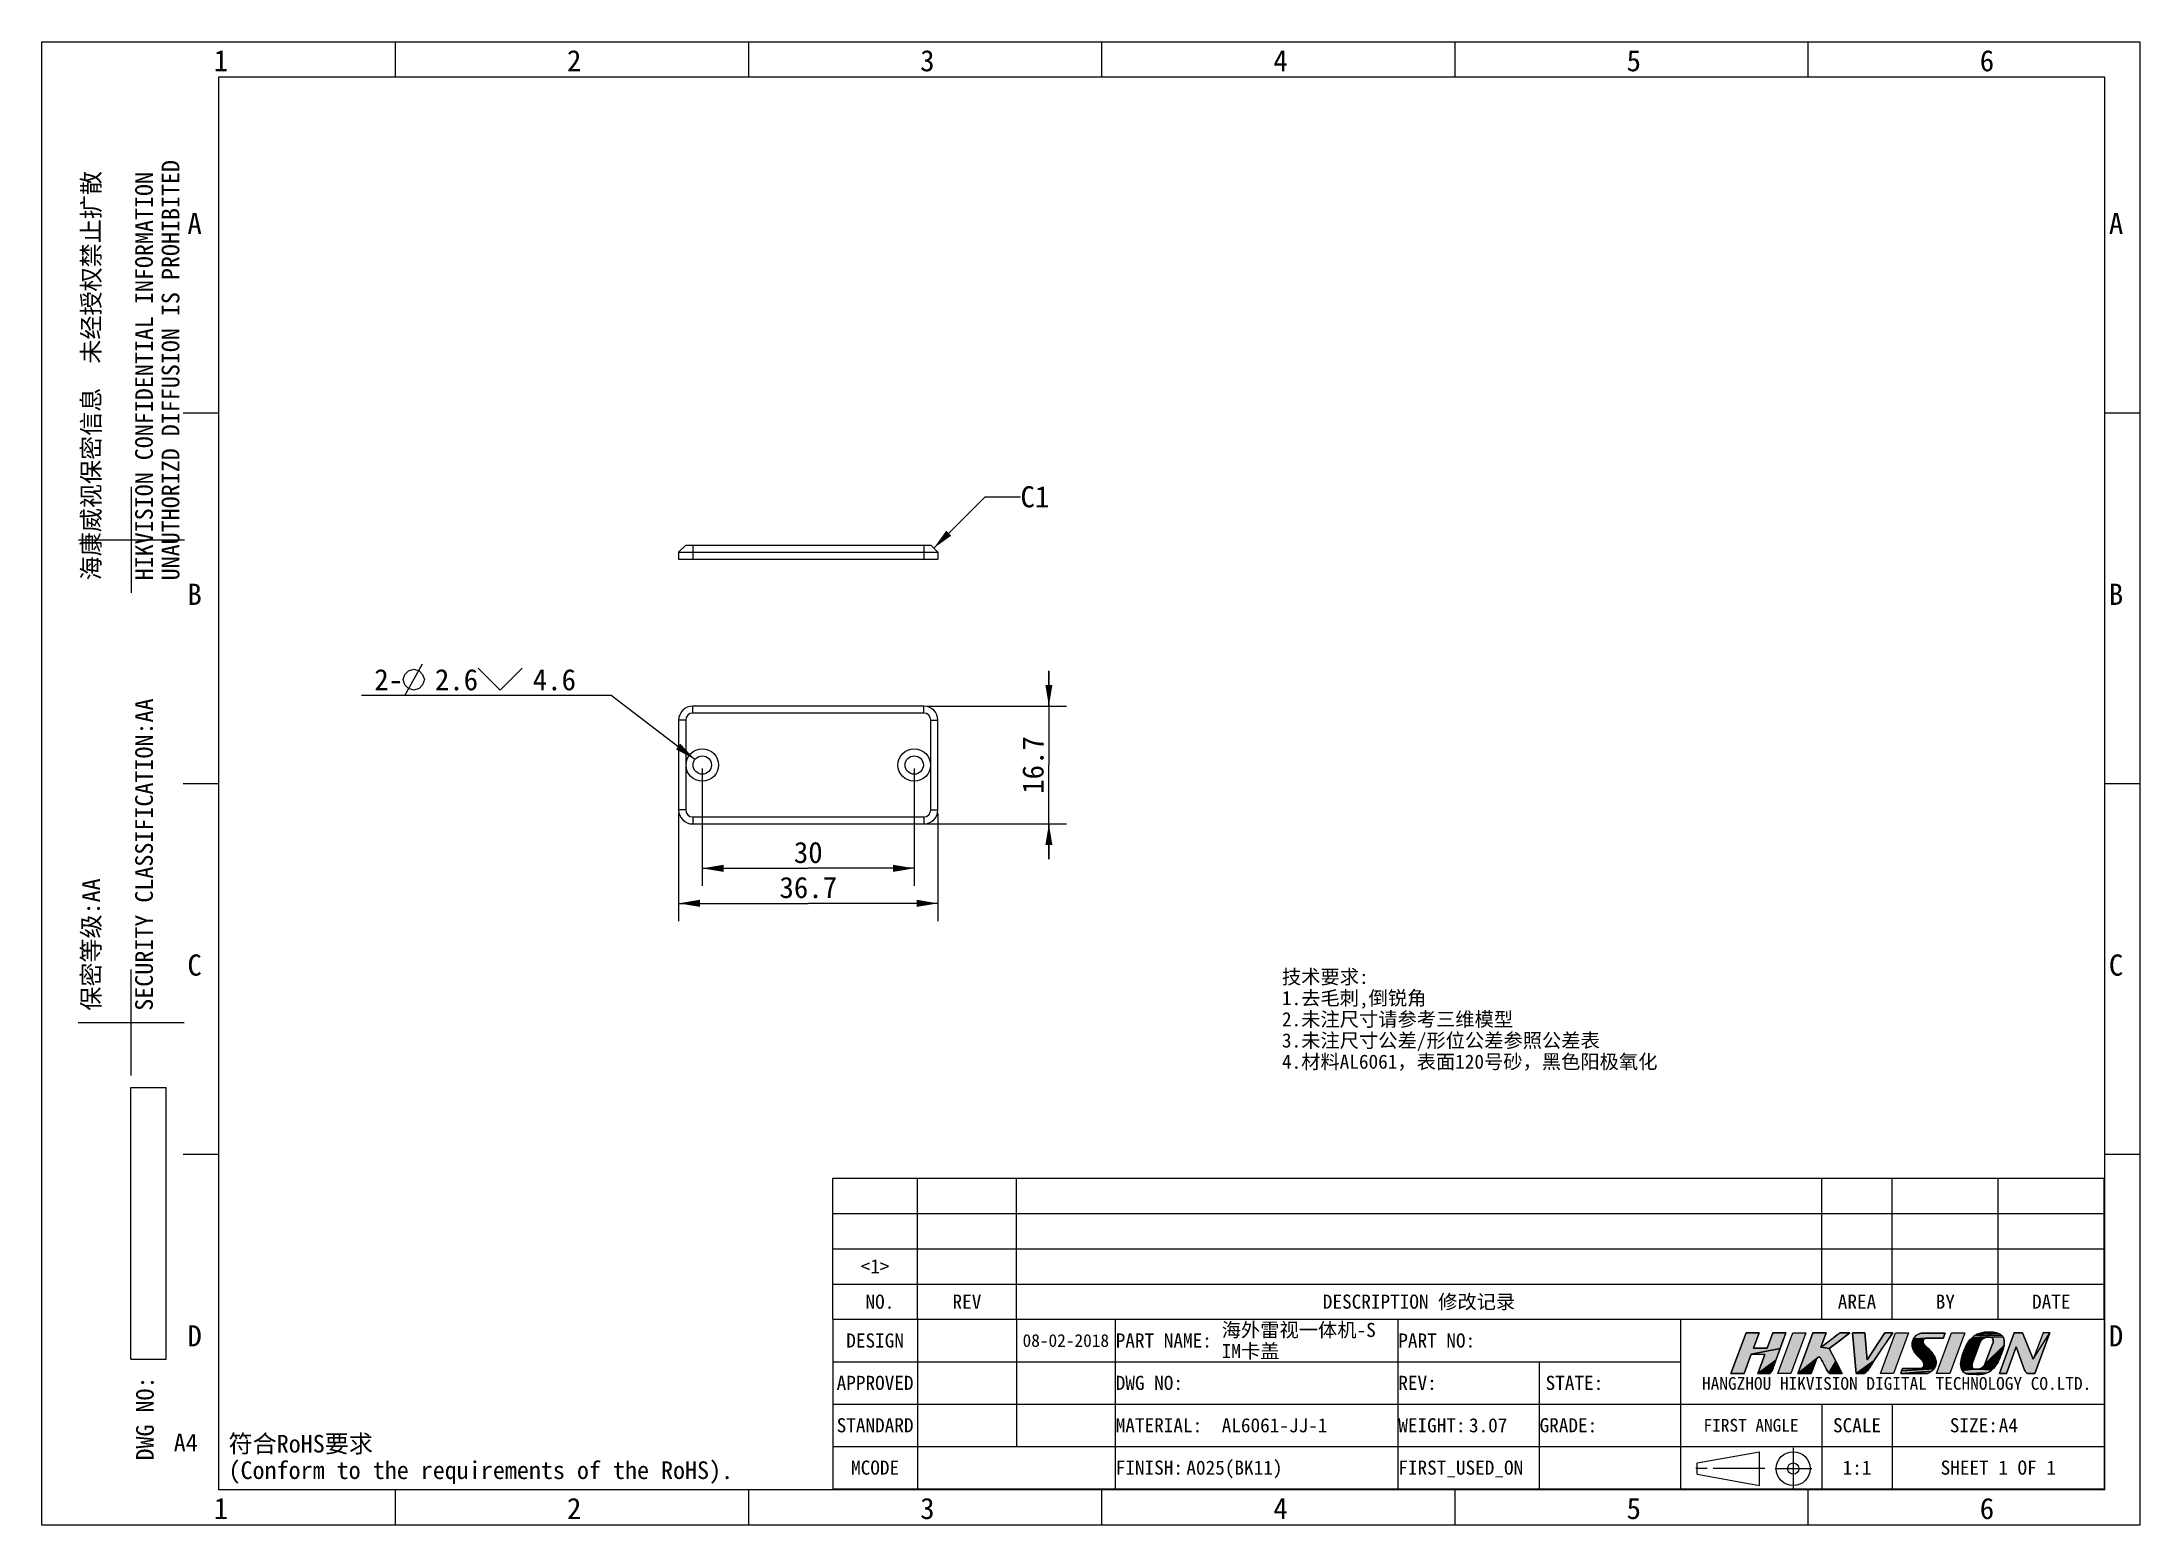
# Model space of a CAD drawing. Header units: millimetres. Extents: x 0 to 297, y 0 to 210.
import ezdxf
from ezdxf.enums import TextEntityAlignment as Align

# ---------------------------------------------------------------- set-up
doc = ezdxf.new("R2010")
doc.units = ezdxf.units.MM
doc.header["$LTSCALE"] = 16.335
doc.linetypes.add('CENTER', pattern=[0.6, 0.375, -0.075, 0.075, -0.075])
doc.linetypes.add('PHANTOM', pattern=[0.8, 0.45, -0.05, 0.1, -0.05, 0.1, -0.05])
doc.layers.get('0').update_dxf_attribs({"linetype": 'CONTINUOUS'})
for name, color, linetype in [('09_ALL_ROUNDS', 7, 'CONTINUOUS'), ('10_ALL_CHAMFER', 7, 'CONTINUOUS'), ('50_ALL_DETAILS', 7, 'CONTINUOUS'), ('51__DRAFT_DIMS', 7, 'CONTINUOUS'), ('DEFAULT_1', 7, 'CENTER')]:
    doc.layers.add(name, color=color, linetype=linetype)
doc.styles.get("Standard").update_dxf_attribs({"font": 'simfang.ttf'})
doc.styles.add('TEXTSTYLE_2', font='simfang.ttf')
doc.styles.add('TEXTSTYLE_3', font='simfang.ttf')
doc.styles.add('TEXTSTYLE_4', font='simfang.ttf')
doc.dimstyles.new('DIMSTYLE_1', dxfattribs={"dimtxt": 3, "dimasz": 3, "dimexe": 2.5, "dimexo": 0.5, "dimgap": 0.75, "dimtad": 1, "dimdsep": 46, "dimtxsty": 'Standard', "dimblk": '_FILLED', "dimblk1": '_FILLED', "dimblk2": '_FILLED', "dimcen": 0.09, "dimclrt": 3, "dimazin": 2, "dimtp": 0.3, "dimtm": 0.3, "dimtfac": 1, "dimtofl": 0, "dimtmove": 0, "dimatfit": 3, "dimldrblk": '_FILLED', "dimfxl": 0, "dimtolj": 1, "dimarcsym": 0})
doc.dimstyles.new('DIMSTYLE_2', dxfattribs={"dimtxt": 3, "dimasz": 3, "dimexe": 2.5, "dimexo": 0.5, "dimgap": 0.75, "dimtad": 1, "dimdsep": 46, "dimtxsty": 'Standard', "dimblk": '_FILLED', "dimblk1": '_FILLED', "dimblk2": '_FILLED', "dimcen": 0.09, "dimclrt": 3, "dimazin": 2, "dimtp": 0.2, "dimtm": 0.2, "dimtfac": 1, "dimtofl": 0, "dimtmove": 0, "dimatfit": 3, "dimldrblk": '_FILLED', "dimfxl": 0, "dimtolj": 1, "dimarcsym": 0})
doc.dimstyles.new('DIMSTYLE_3', dxfattribs={"dimtxt": 3, "dimasz": 3, "dimexe": 2.5, "dimexo": 0.5, "dimtad": 1, "dimdsep": 46, "dimtxsty": 'Standard', "dimblk": '_FILLED', "dimblk1": '_FILLED', "dimblk2": '_FILLED', "dimcen": 0.09, "dimclrt": 3, "dimazin": 2, "dimtp": 0.1, "dimtm": 0.1, "dimtfac": 1, "dimtofl": 0, "dimtmove": 0, "dimatfit": 1, "dimldrblk": '_FILLED', "dimfxl": 0, "dimtolj": 1, "dimarcsym": 0})
doc.dimstyles.get("Standard").update_dxf_attribs({"dimtxt": 3, "dimasz": 3, "dimexe": 2.5, "dimexo": 0.5, "dimtad": 1, "dimdsep": 46, "dimtxsty": 'Standard', "dimblk": '_FILLED', "dimblk1": '_FILLED', "dimblk2": '_FILLED', "dimcen": 0.09, "dimclrt": 3, "dimazin": 2, "dimtol": 1, "dimtp": 0.01, "dimtm": 0.01, "dimtfac": 1, "dimtofl": 0, "dimtmove": 0, "dimatfit": 3, "dimldrblk": '_FILLED', "dimfxl": 0, "dimtolj": 1, "dimarcsym": 0})

msp = doc.modelspace()

# ---------------------------------------------------------------- texts
at = {"color": 3, "style": 'TEXTSTYLE_3'}
for s, p in [('1', (24.318, 205.847)), ('2', (74.318, 205.847)), ('3', (124.318, 205.847)), ('4', (174.318, 205.847)), ('5', (224.318, 205.847)), ('6', (274.318, 205.847)), ('A', (20.589, 182.793)), ('A', (292.594, 182.793)), ('B', (20.589, 130.293)), ('B', (292.594, 130.293)), ('C', (20.589, 77.793)), ('C', (292.594, 77.793)), ('D', (20.589, 25.293)), ('D', (292.594, 25.293)), ('1', (24.318, 0.847)), ('2', (74.318, 0.847)), ('3', (124.318, 0.847)), ('4', (174.318, 0.847)), ('5', (224.318, 0.847)), ('6', (274.318, 0.847))]:
    msp.add_text(s, height=3, dxfattribs=at).set_placement(p)
at = {"color": 3}
for s, p in [('UNAUTHORIZD DIFFUSION IS PROHIBITED', (19.449, 133.763)), ('海康威视保密信息  未经授权禁止扩散', (8.199, 133.763)), ('HIKVISION CONFIDENTIAL INFORMATION    ', (15.699, 133.763)), ('SECURITY CLASSIFICATION:AA', (15.699, 72.823)), ('保密等级:AA', (8.199, 72.823))]:
    msp.add_text(s, height=2.5, rotation=90, dxfattribs=at).set_placement(p)
at = {"color": 3, "style": 'TEXTSTYLE_2'}
msp.add_text('DWG NO:', height=2.5, rotation=90, dxfattribs=at).set_placement((15.825, 15.086), align=Align.CENTER)
at = {"color": 3}
for s, p in [('A4', (18.649, 10.431)), ('符合RoHS要求', (26.41, 10.266)), ('(Conform to the requirements of the RoHS).', (26.41, 6.516))]:
    msp.add_text(s, height=2.5, dxfattribs=at).set_placement(p)
at = {"layer": '50_ALL_DETAILS', "color": 3}
for s, height, p in [('C1', 3, (138.519, 144.098)), ('PART NAME:', 2, (152.003, 25.131)), ('PART NO:', 2, (192.003, 25.131)), ('DWG NO:', 2, (152.003, 19.131)), ('REV:', 2, (192.003, 19.131)), ('MATERIAL:', 2, (152.003, 13.131)), ('WEIGHT:', 2, (192.003, 13.131)), ('GRADE:', 2, (212.003, 13.131)), ('FINISH:', 2, (152.003, 7.131)), ('FIRST_USED_ON ', 2, (192.003, 7.131))]:
    msp.add_text(s, height=height, dxfattribs=at).set_placement(p)
at = {"layer": '50_ALL_DETAILS', "color": 3, "style": 'TEXTSTYLE_4'}
for s, p in [('技术要求:', (175.532, 76.618)), ('1.去毛刺,倒锐角', (175.532, 73.618)), ('2.未注尺寸请参考三维模型', (175.532, 70.618)), ('3.未注尺寸公差/形位公差参照公差表', (175.532, 67.618)), ('4.材料AL6061，表面120号砂，黑色阳极氧化', (175.532, 64.618))]:
    msp.add_text(s, height=2, dxfattribs=at).set_placement(p)
at = {"layer": '50_ALL_DETAILS', "color": 3}
for s, height, p in [(' <1> ', 2, (117.94, 35.631)), ('DESCRIPTION 修改记录', 2, (194.94, 30.631)), (' NO.', 2, (117.94, 30.631)), ('AREA', 2, (256.94, 30.631)), ('BY', 2, (269.44, 30.631)), ('DATE', 2, (284.44, 30.631)), ('DESIGN', 2, (117.94, 25.131)), ('APPROVED', 2, (117.94, 19.131)), ('STATE:', 2, (216.94, 19.131)), (' HANGZHOU HIKVISION DIGITAL TECHNOLOGY CO.LTD.', 1.8, (261.94, 19.153)), ('STANDARD', 2, (117.94, 13.131)), ('FIRST ANGLE', 1.8, (241.94, 13.231)), ('SCALE', 2, (256.94, 13.131)), ('MCODE', 2, (117.94, 7.131))]:
    msp.add_text(s, height=height, dxfattribs=at).set_placement(p, align=Align.CENTER)
at = {"layer": '50_ALL_DETAILS', "color": 3, "style": 'TEXTSTYLE_2'}
msp.add_text('REV', height=2, dxfattribs=at).set_placement((130.94, 30.631), align=Align.CENTER)
at = {"layer": '50_ALL_DETAILS', "color": 7}
for s, height, p in [('08-02-2018', 1.8, (144.94, 25.231)), ('1:1', 2, (256.94, 7.131)), ('SHEET 1 OF 1', 2, (276.94, 7.131))]:
    msp.add_text(s, height=height, dxfattribs=at).set_placement(p, align=Align.CENTER)
for s, p in [('海外雷视一体机-S', (167.003, 26.631)), ('IM卡盖', (167.003, 23.631)), ('AL6061-JJ-1', (167.003, 13.131)), ('3.07', (202.003, 13.131)), ('A4', (277.003, 13.131)), ('A025(BK11)', (162.003, 7.131))]:
    msp.add_text(s, height=2, dxfattribs=at).set_placement(p)
at = {"layer": '50_ALL_DETAILS', "color": 3}
msp.add_text('SIZE:', height=2, dxfattribs=at).set_placement((276.878, 13.131), align=Align.RIGHT)

# ---------------------------------------------------------------- blocks, each defined once
blk = doc.blocks.new('LOGO_BL0', base_point=(261.67, 24.33))
for color, points in [(1, [(244.22, 25.03), (245.01, 27.21), (246.85, 27.2), (246.06, 25.01), (241.96, 24.18), (240.95, 21.44), (239.1, 21.44), (241.23, 27.21), (243.08, 27.21), (242.29, 25.04)]), (1, [(251.83, 25.2), (251.84, 25.2), (251.85, 25.21), (251.85, 25.21), (251.86, 25.21), (251.87, 25.21), (253.02, 24.99), (253.94, 23.22), (252.97, 21.51), (252.94, 21.54), (252.92, 21.56), (252.88, 21.61), (252.85, 21.65), (252.82, 21.69), (252.79, 21.74), (252.71, 21.88), (252.62, 22.02), (252.52, 22.2), (252.42, 22.38), (252.33, 22.57), (252.24, 22.76), (252.15, 22.95), (252.04, 23.18), (251.92, 23.4), (251.88, 23.49), (251.82, 23.57), (251.77, 23.65), (251.7, 23.72), (251.68, 23.74), (251.66, 23.75), (251.64, 23.76), (251.62, 23.77), (251.6, 23.78), (251.58, 23.79), (251.56, 23.79), (251.54, 23.79), (251.51, 23.78), (251.49, 23.78), (251.47, 23.77), (251.45, 23.76), (251.42, 23.75), (251.39, 23.73), (248.58, 21.44), (249.64, 24.32), (250.7, 27.21), (251.63, 27.21), (252.55, 27.21), (251.81, 25.21), (251.82, 25.2)]), (1, [(255.91, 27.21), (254.46, 26.1), (253.02, 24.99), (251.87, 25.21), (251.88, 25.21), (251.89, 25.22), (251.89, 25.22), (251.91, 25.23), (251.92, 25.23), (251.93, 25.24), (252.1, 25.35), (252.26, 25.47), (252.42, 25.6), (252.86, 25.94), (253.29, 26.27), (253.71, 26.6), (254.12, 26.92), (254.49, 27.21), (255.2, 27.21)]), (7, [(259.7, 23.8), (259.34, 23.25), (256.8, 21.44), (256.3, 27.22), (258.05, 27.21), (258.36, 23.4), (260.88, 27.2), (262, 27.2), (261.61, 26.63), (260.71, 25.31)]), (7, [(266.13, 27.19), (266.23, 27.19), (269.43, 27.19), (269.3, 26.84), (269.16, 26.48), (266.92, 26.48), (266.86, 26.48), (264.93, 26.39), (265, 26.5), (265.08, 26.61), (265.17, 26.71), (265.26, 26.8), (265.36, 26.88), (265.48, 26.95), (265.6, 27.02), (265.73, 27.08), (265.86, 27.12), (265.95, 27.15), (266.04, 27.17)]), (7, [(277.5, 26.78), (277.59, 26.66), (273.23, 26.53), (273.53, 26.77), (277.4, 26.88)]), (7, [(277.27, 26.98), (277.4, 26.88), (273.53, 26.77), (273.87, 26.97), (276.97, 27.12), (277.12, 27.06)]), (7, [(276.59, 27.23), (276.78, 27.19), (276.97, 27.12), (273.87, 26.97), (274.23, 27.13), (274.57, 27.23), (276.39, 27.27)]), (7, [(275.64, 27.33), (276.02, 27.31), (276.39, 27.27), (274.57, 27.23), (274.93, 27.29), (275.28, 27.32)]), (7, [(280.38, 27.23), (281.86, 23.49), (284.24, 27.23), (282.1, 21.45), (281.21, 21.45), (281.16, 21.46), (281.12, 21.47), (281.08, 21.48), (281.04, 21.49), (281, 21.52), (280.96, 21.54), (280.93, 21.57), (280.89, 21.6), (280.86, 21.63), (280.83, 21.66), (280.8, 21.69), (280.77, 21.74), (280.74, 21.79), (280.71, 21.83), (280.69, 21.88), (280.67, 21.93), (279.46, 25.23), (278.09, 21.45), (277.12, 21.45), (279.2, 27.23)]), (1, [(241.96, 24.18), (246.06, 25.01), (245.46, 23.34), (242.89, 21.44), (243.91, 24.17)]), (7, [(266.34, 25.77), (266.36, 25.71), (264.74, 25.61), (264.75, 25.75), (266.31, 25.83)]), (7, [(266.39, 25.66), (266.43, 25.6), (264.75, 25.46), (264.74, 25.61), (266.36, 25.71)]), (7, [(266.3, 25.89), (266.31, 25.83), (264.75, 25.75), (264.76, 25.88), (266.29, 25.96)]), (7, [(266.5, 25.51), (266.68, 25.33), (266.86, 25.16), (267.04, 24.98), (267.21, 24.8), (267.38, 24.61), (267.54, 24.42), (267.69, 24.22), (267.83, 24.02), (267.95, 23.8), (265.83, 23.63), (265.57, 23.92), (265.41, 24.09), (265.27, 24.27), (265.13, 24.45), (265.05, 24.58), (264.97, 24.71), (264.9, 24.85), (264.84, 25), (264.8, 25.15), (264.77, 25.3), (264.75, 25.46), (266.43, 25.6), (266.46, 25.55)]), (7, [(266.29, 26.02), (266.29, 25.96), (264.76, 25.88), (264.79, 26.01), (266.31, 26.14), (266.3, 26.08)]), (7, [(266.33, 26.18), (266.31, 26.14), (264.79, 26.01), (264.83, 26.14), (266.35, 26.23)]), (7, [(266.38, 26.28), (266.35, 26.23), (264.83, 26.14), (264.87, 26.27), (266.5, 26.38), (266.46, 26.35), (266.42, 26.32)]), (7, [(266.56, 26.41), (266.5, 26.38), (264.87, 26.27), (264.93, 26.39), (266.86, 26.48), (266.8, 26.48), (266.74, 26.47), (266.67, 26.46), (266.62, 26.44)]), (7, [(268.01, 23.65), (268.07, 23.5), (268.11, 23.34), (268.14, 23.19), (268.15, 23.03), (268.14, 22.89), (268.12, 22.75), (268.09, 22.61), (268.04, 22.48), (267.98, 22.35), (267.92, 22.24), (267.85, 22.13), (265.93, 22.19), (265.98, 22.19), (266.03, 22.2), (266.08, 22.21), (266.13, 22.23), (266.18, 22.25), (266.23, 22.27), (266.27, 22.31), (266.3, 22.34), (266.34, 22.39), (266.36, 22.43), (266.38, 22.48), (266.4, 22.54), (266.41, 22.59), (266.42, 22.65), (266.41, 22.72), (266.41, 22.78), (266.39, 22.84), (266.38, 22.9), (266.36, 22.96), (266.32, 23.05), (266.27, 23.13), (266.22, 23.21), (266.17, 23.28), (266.11, 23.35), (265.83, 23.63), (267.95, 23.8)]), (7, [(274.31, 25.74), (274.26, 25.64), (273.75, 24.26), (273.25, 22.88), (271.61, 22.81), (271.63, 23.08), (271.67, 23.34), (271.73, 23.61), (271.88, 24.16), (272.07, 24.69), (272.29, 25.19), (272.41, 25.44), (272.54, 25.68), (274.41, 25.94), (274.36, 25.84)]), (7, [(274.47, 26.03), (274.41, 25.94), (272.54, 25.68), (272.74, 25.98), (274.6, 26.21), (274.53, 26.12)]), (7, [(274.68, 26.29), (274.6, 26.21), (272.74, 25.98), (272.97, 26.27), (275, 26.51), (274.91, 26.47), (274.84, 26.42), (274.76, 26.37)]), (7, [(275.08, 26.55), (275, 26.51), (272.97, 26.27), (273.23, 26.53), (275.34, 26.59), (275.25, 26.59), (275.17, 26.57)]), (7, [(275.8, 26.6), (275.34, 26.59), (273.23, 26.53), (277.59, 26.66), (277.67, 26.54), (277.73, 26.38), (277.77, 26.21), (277.79, 26.03), (277.79, 25.85), (277.78, 25.67), (277.76, 25.49), (275.05, 22.8), (276.14, 25.64), (276.17, 25.73), (276.19, 25.81), (276.21, 25.9), (276.22, 25.99), (276.22, 26.05), (276.23, 26.11), (276.22, 26.17), (276.21, 26.24), (276.2, 26.3), (276.18, 26.34), (276.17, 26.38), (276.15, 26.42), (276.12, 26.45), (276.09, 26.49), (276.06, 26.52), (276.02, 26.54), (275.98, 26.56), (275.94, 26.58), (275.89, 26.59), (275.85, 26.6)]), (7, [(276.76, 22.87), (276.6, 22.62), (276.43, 22.39), (276.24, 22.18), (274.14, 22.07), (274.16, 22.08), (274.19, 22.08), (274.22, 22.09), (274.26, 22.1), (274.29, 22.12), (274.32, 22.13), (274.36, 22.14), (274.4, 22.16), (274.45, 22.18), (274.5, 22.21), (274.55, 22.24), (274.59, 22.26), (274.63, 22.29), (274.66, 22.31), (274.69, 22.34), (274.73, 22.36), (274.76, 22.39), (274.78, 22.41), (274.81, 22.44), (274.83, 22.46), (274.86, 22.49), (274.88, 22.51), (274.9, 22.53), (274.91, 22.56), (274.93, 22.58), (274.95, 22.6), (274.96, 22.63), (274.98, 22.65), (274.99, 22.68), (275.01, 22.7), (275.02, 22.73), (275.03, 22.74), (275.04, 22.76), (275.04, 22.78), (275.05, 22.8), (277.76, 25.49), (277.69, 25.16), (277.61, 24.83), (277.51, 24.52), (277.39, 24.21), (277.27, 23.9), (277.16, 23.64), (277.04, 23.38), (276.91, 23.12)]), (1, [(244.54, 21.44), (244.5, 21.43), (242.89, 21.44), (245.46, 23.34), (245.27, 22.8), (245.08, 22.25), (245.06, 22.17), (245.03, 22.09), (244.99, 22), (244.96, 21.92), (244.92, 21.85), (244.87, 21.77), (244.82, 21.7), (244.77, 21.63), (244.71, 21.56), (244.68, 21.53), (244.64, 21.51), (244.61, 21.48), (244.58, 21.46)]), (1, [(251.26, 23.57), (250.43, 21.44), (249.51, 21.44), (248.58, 21.44), (251.39, 23.73), (251.37, 23.7), (251.34, 23.68), (251.32, 23.65), (251.3, 23.62), (251.27, 23.6)]), (1, [(252.97, 21.51), (253.94, 23.22), (254.85, 21.44), (253.19, 21.44), (253.15, 21.44), (253.11, 21.45), (253.07, 21.46), (253.04, 21.47), (253, 21.49)]), (7, [(258.07, 21.49), (257.99, 21.44), (256.8, 21.44), (259.34, 23.25), (258.99, 22.68), (258.89, 22.51), (258.78, 22.33), (258.66, 22.17), (258.54, 22), (258.41, 21.84), (258.28, 21.69), (258.21, 21.62), (258.14, 21.55)]), (7, [(267.59, 21.86), (267.48, 21.77), (263.12, 21.45), (263.25, 21.82), (267.85, 22.13), (267.77, 22.04), (267.68, 21.94)]), (7, [(266.79, 21.46), (266.68, 21.45), (263.12, 21.45), (267.48, 21.77), (267.36, 21.69), (267.24, 21.62), (267.11, 21.56), (267.01, 21.52), (266.9, 21.48)]), (7, [(265.27, 22.19), (265.93, 22.19), (267.85, 22.13), (263.25, 21.82), (263.39, 22.18)]), (7, [(273.24, 22.83), (273.23, 22.8), (271.62, 22.53), (271.61, 22.81), (273.25, 22.88), (273.25, 22.87), (273.24, 22.87), (273.24, 22.86)]), (7, [(273.21, 22.54), (273.22, 22.52), (271.66, 22.3), (271.62, 22.53), (273.23, 22.8), (273.23, 22.76), (273.22, 22.74), (273.22, 22.72), (273.22, 22.69), (273.22, 22.66), (273.21, 22.63), (273.21, 22.59), (273.21, 22.56)]), (7, [(273.26, 22.3), (273.27, 22.29), (271.73, 22.08), (271.66, 22.3), (273.22, 22.52), (273.22, 22.49), (273.22, 22.47), (273.22, 22.45), (273.23, 22.43), (273.23, 22.41), (273.23, 22.39), (273.24, 22.38), (273.24, 22.36), (273.25, 22.35), (273.25, 22.33), (273.26, 22.32)]), (7, [(273.49, 22.08), (273.5, 22.08), (271.83, 21.88), (271.73, 22.08), (273.27, 22.29), (273.27, 22.28), (273.28, 22.27), (273.28, 22.26), (273.29, 22.25), (273.29, 22.24), (273.3, 22.23), (273.31, 22.22), (273.31, 22.21), (273.32, 22.2), (273.33, 22.19), (273.34, 22.19), (273.34, 22.18), (273.35, 22.17), (273.36, 22.16), (273.37, 22.15), (273.38, 22.14), (273.39, 22.14), (273.4, 22.13), (273.41, 22.12), (273.42, 22.12), (273.43, 22.11), (273.44, 22.1), (273.45, 22.1), (273.47, 22.09), (273.48, 22.09)]), (7, [(273.99, 22.05), (274, 22.05), (274.01, 22.05), (276.04, 21.99), (275.82, 21.81), (275.58, 21.66), (275.37, 21.56), (272.34, 21.47), (272.14, 21.57), (271.97, 21.7), (271.83, 21.88), (273.5, 22.08), (273.52, 22.07), (273.53, 22.07), (273.55, 22.07), (273.56, 22.06), (273.58, 22.06), (273.59, 22.06), (273.61, 22.06), (273.63, 22.05), (273.64, 22.05), (273.66, 22.05), (273.68, 22.05), (273.7, 22.05), (273.74, 22.05), (273.81, 22.05), (273.87, 22.05), (273.92, 22.05), (273.92, 22.05), (273.96, 22.05), (273.97, 22.05), (273.97, 22.05)]), (7, [(275.15, 21.48), (274.93, 21.41), (274.7, 21.37), (274.42, 21.34), (274.14, 21.33), (273.86, 21.33), (272.99, 21.35), (272.77, 21.37), (272.55, 21.41), (272.34, 21.47), (275.37, 21.56)]), (7, [(274.14, 22.07), (276.24, 22.18), (276.04, 21.99), (274.01, 22.05), (274.03, 22.05), (274.04, 22.06), (274.09, 22.06), (274.11, 22.07)])]:
    blk.add_hatch(color=color).paths.add_polyline_path(points)
at = {"color": 1}
for p, q in [((241.23, 27.21), (239.1, 21.44)), ((243.08, 27.21), (241.23, 27.21)), ((242.29, 25.04), (243.08, 27.21)), ((245.01, 27.21), (244.22, 25.03)), ((246.85, 27.2), (245.01, 27.21)), ((245.72, 21.44), (247.85, 27.21)), ((249.69, 27.21), (247.57, 21.44)), ((247.85, 27.21), (249.69, 27.21)), ((250.7, 27.21), (249.64, 24.32)), ((251.63, 27.21), (250.7, 27.21)), ((252.55, 27.21), (251.63, 27.21)), ((251.81, 25.21), (252.55, 27.21)), ((254.46, 26.1), (255.91, 27.21)), ((255.2, 27.21), (254.49, 27.21)), ((255.91, 27.21), (255.2, 27.21)), ((240.95, 21.44), (241.96, 24.18)), ((241.96, 24.18), (243.91, 24.17)), ((244.22, 25.03), (242.29, 25.04)), ((243.91, 24.17), (242.89, 21.44)), ((249.64, 24.32), (248.58, 21.44)), ((253.02, 24.99), (254.46, 26.1)), ((253.94, 23.22), (253.02, 24.99)), ((239.1, 21.44), (240.95, 21.44)), ((242.89, 21.44), (244.5, 21.43)), ((247.57, 21.44), (245.72, 21.44)), ((248.58, 21.44), (249.51, 21.44)), ((249.51, 21.44), (250.43, 21.44)), ((250.43, 21.46), (250.45, 21.5)), ((250.45, 21.5), (250.46, 21.53)), ((250.46, 21.53), (250.5, 21.64)), ((250.5, 21.64), (250.56, 21.78)), ((250.56, 21.78), (250.69, 22.12)), ((253.19, 21.44), (254.85, 21.44)), ((254.85, 21.44), (253.94, 23.22))]:
    blk.add_line(p, q, dxfattribs=at)
at = {"color": 7}
for p, q in [((256.3, 27.22), (256.8, 21.44)), ((258.05, 27.21), (256.3, 27.22)), ((258.36, 23.4), (258.05, 27.21)), ((260.88, 27.2), (258.36, 23.4)), ((260.28, 21.44), (262.4, 27.21)), ((262, 27.2), (260.88, 27.2)), ((264.25, 27.21), (262.12, 21.44)), ((262.4, 27.21), (264.25, 27.21)), ((269.43, 27.19), (266.23, 27.19)), ((268.21, 21.44), (270.33, 27.21)), ((269.16, 26.48), (269.3, 26.84)), ((269.3, 26.84), (269.43, 27.19)), ((272.18, 27.21), (270.06, 21.44)), ((270.33, 27.21), (272.18, 27.21)), ((279.2, 27.23), (277.12, 21.45)), ((280.38, 27.23), (279.2, 27.23)), ((281.86, 23.49), (280.38, 27.23)), ((283.28, 27.23), (281.86, 23.49)), ((282.1, 21.45), (284.24, 27.23)), ((284.24, 27.23), (283.28, 27.23)), ((266.92, 26.48), (269.16, 26.48)), ((273.25, 22.88), (273.75, 24.26)), ((273.75, 24.26), (274.26, 25.64)), ((276.14, 25.64), (275.05, 22.8)), ((275.34, 26.59), (275.8, 26.6)), ((278.09, 21.45), (279.46, 25.23)), ((279.46, 25.23), (280.67, 21.93)), ((251.26, 23.57), (250.43, 21.44)), ((256.8, 21.44), (257.99, 21.44)), ((262.12, 21.44), (260.28, 21.44)), ((263.25, 21.82), (263.12, 21.45)), ((263.12, 21.45), (266.68, 21.45)), ((263.39, 22.18), (263.25, 21.82)), ((270.06, 21.44), (268.21, 21.44)), ((272.99, 21.35), (273.86, 21.33)), ((273.74, 22.05), (273.7, 22.05)), ((273.81, 22.05), (273.74, 22.05)), ((273.87, 22.05), (273.81, 22.05)), ((273.92, 22.05), (273.87, 22.05)), ((273.96, 22.05), (273.92, 22.05)), ((273.92, 22.05), (273.92, 22.05)), ((273.97, 22.05), (273.96, 22.05)), ((273.97, 22.05), (273.97, 22.05)), ((274.04, 22.06), (274.09, 22.06)), ((277.12, 21.45), (278.09, 21.45)), ((281.21, 21.45), (282.1, 21.45))]:
    blk.add_line(p, q, dxfattribs=at)
at = {"color": 1}
for points in [[(244.22, 25.03), (245.01, 27.21), (246.85, 27.2), (246.06, 25.01), (241.96, 24.18), (240.95, 21.44), (239.1, 21.44), (241.23, 27.21), (243.08, 27.21), (242.29, 25.04), (244.22, 25.03)], [(251.83, 25.2), (251.84, 25.2), (251.85, 25.21), (251.85, 25.21), (251.86, 25.21), (251.87, 25.21), (253.02, 24.99), (253.94, 23.22), (252.97, 21.51), (252.94, 21.54), (252.92, 21.56), (252.88, 21.61), (252.85, 21.65), (252.82, 21.69), (252.79, 21.74), (252.71, 21.88), (252.62, 22.02), (252.52, 22.2), (252.42, 22.38), (252.33, 22.57), (252.24, 22.76), (252.15, 22.95), (252.04, 23.18), (251.92, 23.4), (251.88, 23.49), (251.82, 23.57), (251.77, 23.65), (251.7, 23.72), (251.68, 23.74), (251.66, 23.75), (251.64, 23.76), (251.62, 23.77), (251.6, 23.78), (251.58, 23.79), (251.56, 23.79), (251.54, 23.79), (251.51, 23.78), (251.49, 23.78), (251.47, 23.77), (251.45, 23.76), (251.42, 23.75), (251.39, 23.73), (248.58, 21.44), (249.64, 24.32), (250.7, 27.21), (251.63, 27.21), (252.55, 27.21), (251.81, 25.21), (251.82, 25.2), (251.83, 25.2)], [(255.91, 27.21), (254.46, 26.1), (253.02, 24.99), (251.87, 25.21), (251.88, 25.21), (251.89, 25.22), (251.89, 25.22), (251.91, 25.23), (251.92, 25.23), (251.93, 25.24), (252.1, 25.35), (252.26, 25.47), (252.42, 25.6), (252.86, 25.94), (253.29, 26.27), (253.71, 26.6), (254.12, 26.92), (254.49, 27.21), (255.2, 27.21), (255.91, 27.21)], [(241.96, 24.18), (246.06, 25.01), (245.46, 23.34), (242.89, 21.44), (243.91, 24.17), (241.96, 24.18)], [(244.54, 21.44), (244.5, 21.43), (242.89, 21.44), (245.46, 23.34), (245.27, 22.8), (245.08, 22.25), (245.06, 22.17), (245.03, 22.09), (244.99, 22), (244.96, 21.92), (244.92, 21.85), (244.87, 21.77), (244.82, 21.7), (244.77, 21.63), (244.71, 21.56), (244.68, 21.53), (244.64, 21.51), (244.61, 21.48), (244.58, 21.46), (244.54, 21.44)], [(251.26, 23.57), (250.43, 21.44), (249.51, 21.44), (248.58, 21.44), (251.39, 23.73), (251.37, 23.7), (251.34, 23.68), (251.32, 23.65), (251.3, 23.62), (251.27, 23.6), (251.26, 23.57)], [(252.97, 21.51), (253.94, 23.22), (254.85, 21.44), (253.19, 21.44), (253.15, 21.44), (253.11, 21.45), (253.07, 21.46), (253.04, 21.47), (253, 21.49), (252.97, 21.51)]]:
    blk.add_lwpolyline(points, dxfattribs=at)
at = {"color": 7}
for points in [[(259.7, 23.8), (259.34, 23.25), (256.8, 21.44), (256.3, 27.22), (258.05, 27.21), (258.36, 23.4), (260.88, 27.2), (262, 27.2), (261.61, 26.63), (260.71, 25.31), (259.7, 23.8)], [(266.13, 27.19), (266.23, 27.19), (269.43, 27.19), (269.3, 26.84), (269.16, 26.48), (266.92, 26.48), (266.86, 26.48), (264.93, 26.39), (265, 26.5), (265.08, 26.61), (265.17, 26.71), (265.26, 26.8), (265.36, 26.88), (265.48, 26.95), (265.6, 27.02), (265.73, 27.08), (265.86, 27.12), (265.95, 27.15), (266.04, 27.17), (266.13, 27.19)], [(277.5, 26.78), (277.59, 26.66), (273.23, 26.53), (273.53, 26.77), (277.4, 26.88), (277.5, 26.78)], [(277.27, 26.98), (277.4, 26.88), (273.53, 26.77), (273.87, 26.97), (276.97, 27.12), (277.12, 27.06), (277.27, 26.98)], [(276.59, 27.23), (276.78, 27.19), (276.97, 27.12), (273.87, 26.97), (274.23, 27.13), (274.57, 27.23), (276.39, 27.27), (276.59, 27.23)], [(275.64, 27.33), (276.02, 27.31), (276.39, 27.27), (274.57, 27.23), (274.93, 27.29), (275.28, 27.32), (275.64, 27.33)], [(280.38, 27.23), (281.86, 23.49), (284.24, 27.23), (282.1, 21.45), (281.21, 21.45), (281.16, 21.46), (281.12, 21.47), (281.08, 21.48), (281.04, 21.49), (281, 21.52), (280.96, 21.54), (280.93, 21.57), (280.89, 21.6), (280.86, 21.63), (280.83, 21.66), (280.8, 21.69), (280.77, 21.74), (280.74, 21.79), (280.71, 21.83), (280.69, 21.88), (280.67, 21.93), (279.46, 25.23), (278.09, 21.45), (277.12, 21.45), (279.2, 27.23), (280.38, 27.23)], [(266.34, 25.77), (266.36, 25.71), (264.74, 25.61), (264.75, 25.75), (266.31, 25.83), (266.34, 25.77)], [(266.39, 25.66), (266.43, 25.6), (264.75, 25.46), (264.74, 25.61), (266.36, 25.71), (266.39, 25.66)], [(266.3, 25.89), (266.31, 25.83), (264.75, 25.75), (264.76, 25.88), (266.29, 25.96), (266.3, 25.89)], [(266.5, 25.51), (266.68, 25.33), (266.86, 25.16), (267.04, 24.98), (267.21, 24.8), (267.38, 24.61), (267.54, 24.42), (267.69, 24.22), (267.83, 24.02), (267.95, 23.8), (265.83, 23.63), (265.57, 23.92), (265.41, 24.09), (265.27, 24.27), (265.13, 24.45), (265.05, 24.58), (264.97, 24.71), (264.9, 24.85), (264.84, 25), (264.8, 25.15), (264.77, 25.3), (264.75, 25.46), (266.43, 25.6), (266.46, 25.55), (266.5, 25.51)], [(266.29, 26.02), (266.29, 25.96), (264.76, 25.88), (264.79, 26.01), (266.31, 26.14), (266.3, 26.08), (266.29, 26.02)], [(266.33, 26.18), (266.31, 26.14), (264.79, 26.01), (264.83, 26.14), (266.35, 26.23), (266.33, 26.18)], [(266.38, 26.28), (266.35, 26.23), (264.83, 26.14), (264.87, 26.27), (266.5, 26.38), (266.46, 26.35), (266.42, 26.32), (266.38, 26.28)], [(266.56, 26.41), (266.5, 26.38), (264.87, 26.27), (264.93, 26.39), (266.86, 26.48), (266.8, 26.48), (266.74, 26.47), (266.67, 26.46), (266.62, 26.44), (266.56, 26.41)], [(268.01, 23.65), (268.07, 23.5), (268.11, 23.34), (268.14, 23.19), (268.15, 23.03), (268.14, 22.89), (268.12, 22.75), (268.09, 22.61), (268.04, 22.48), (267.98, 22.35), (267.92, 22.24), (267.85, 22.13), (265.93, 22.19), (265.98, 22.19), (266.03, 22.2), (266.08, 22.21), (266.13, 22.23), (266.18, 22.25), (266.23, 22.27), (266.27, 22.31), (266.3, 22.34), (266.34, 22.39), (266.36, 22.43), (266.38, 22.48), (266.4, 22.54), (266.41, 22.59), (266.42, 22.65), (266.41, 22.72), (266.41, 22.78), (266.39, 22.84), (266.38, 22.9), (266.36, 22.96), (266.32, 23.05), (266.27, 23.13), (266.22, 23.21), (266.17, 23.28), (266.11, 23.35), (265.83, 23.63), (267.95, 23.8), (268.01, 23.65)], [(274.31, 25.74), (274.26, 25.64), (273.75, 24.26), (273.25, 22.88), (271.61, 22.81), (271.63, 23.08), (271.67, 23.34), (271.73, 23.61), (271.88, 24.16), (272.07, 24.69), (272.29, 25.19), (272.41, 25.44), (272.54, 25.68), (274.41, 25.94), (274.36, 25.84), (274.31, 25.74)], [(274.47, 26.03), (274.41, 25.94), (272.54, 25.68), (272.74, 25.98), (274.6, 26.21), (274.53, 26.12), (274.47, 26.03)], [(274.68, 26.29), (274.6, 26.21), (272.74, 25.98), (272.97, 26.27), (275, 26.51), (274.91, 26.47), (274.84, 26.42), (274.76, 26.37), (274.68, 26.29)], [(275.08, 26.55), (275, 26.51), (272.97, 26.27), (273.23, 26.53), (275.34, 26.59), (275.25, 26.59), (275.17, 26.57), (275.08, 26.55)], [(275.8, 26.6), (275.34, 26.59), (273.23, 26.53), (277.59, 26.66), (277.67, 26.54), (277.73, 26.38), (277.77, 26.21), (277.79, 26.03), (277.79, 25.85), (277.78, 25.67), (277.76, 25.49), (275.05, 22.8), (276.14, 25.64), (276.17, 25.73), (276.19, 25.81), (276.21, 25.9), (276.22, 25.99), (276.22, 26.05), (276.23, 26.11), (276.22, 26.17), (276.21, 26.24), (276.2, 26.3), (276.18, 26.34), (276.17, 26.38), (276.15, 26.42), (276.12, 26.45), (276.09, 26.49), (276.06, 26.52), (276.02, 26.54), (275.98, 26.56), (275.94, 26.58), (275.89, 26.59), (275.85, 26.6), (275.8, 26.6)], [(276.76, 22.87), (276.6, 22.62), (276.43, 22.39), (276.24, 22.18), (274.14, 22.07), (274.16, 22.08), (274.19, 22.08), (274.22, 22.09), (274.26, 22.1), (274.29, 22.12), (274.32, 22.13), (274.36, 22.14), (274.4, 22.16), (274.45, 22.18), (274.5, 22.21), (274.55, 22.24), (274.59, 22.26), (274.63, 22.29), (274.66, 22.31), (274.69, 22.34), (274.73, 22.36), (274.76, 22.39), (274.78, 22.41), (274.81, 22.44), (274.83, 22.46), (274.86, 22.49), (274.88, 22.51), (274.9, 22.53), (274.91, 22.56), (274.93, 22.58), (274.95, 22.6), (274.96, 22.63), (274.98, 22.65), (274.99, 22.68), (275.01, 22.7), (275.02, 22.73), (275.03, 22.74), (275.04, 22.76), (275.04, 22.78), (275.05, 22.8), (277.76, 25.49), (277.69, 25.16), (277.61, 24.83), (277.51, 24.52), (277.39, 24.21), (277.27, 23.9), (277.16, 23.64), (277.04, 23.38), (276.91, 23.12), (276.76, 22.87)], [(258.07, 21.49), (257.99, 21.44), (256.8, 21.44), (259.34, 23.25), (258.99, 22.68), (258.89, 22.51), (258.78, 22.33), (258.66, 22.17), (258.54, 22), (258.41, 21.84), (258.28, 21.69), (258.21, 21.62), (258.14, 21.55), (258.07, 21.49)], [(267.59, 21.86), (267.48, 21.77), (263.12, 21.45), (263.25, 21.82), (267.85, 22.13), (267.77, 22.04), (267.68, 21.94), (267.59, 21.86)], [(266.79, 21.46), (266.68, 21.45), (263.12, 21.45), (267.48, 21.77), (267.36, 21.69), (267.24, 21.62), (267.11, 21.56), (267.01, 21.52), (266.9, 21.48), (266.79, 21.46)], [(265.27, 22.19), (265.93, 22.19), (267.85, 22.13), (263.25, 21.82), (263.39, 22.18), (265.27, 22.19)], [(273.24, 22.83), (273.23, 22.8), (271.62, 22.53), (271.61, 22.81), (273.25, 22.88), (273.25, 22.87), (273.24, 22.87), (273.24, 22.86), (273.24, 22.83)], [(273.21, 22.54), (273.22, 22.52), (271.66, 22.3), (271.62, 22.53), (273.23, 22.8), (273.23, 22.76), (273.22, 22.74), (273.22, 22.72), (273.22, 22.69), (273.22, 22.66), (273.21, 22.63), (273.21, 22.59), (273.21, 22.56), (273.21, 22.54)], [(273.26, 22.3), (273.27, 22.29), (271.73, 22.08), (271.66, 22.3), (273.22, 22.52), (273.22, 22.49), (273.22, 22.47), (273.22, 22.45), (273.23, 22.43), (273.23, 22.41), (273.23, 22.39), (273.24, 22.38), (273.24, 22.36), (273.25, 22.35), (273.25, 22.33), (273.26, 22.32), (273.26, 22.3)], [(273.49, 22.08), (273.5, 22.08), (271.83, 21.88), (271.73, 22.08), (273.27, 22.29), (273.27, 22.28), (273.28, 22.27), (273.28, 22.26), (273.29, 22.25), (273.29, 22.24), (273.3, 22.23), (273.31, 22.22), (273.31, 22.21), (273.32, 22.2), (273.33, 22.19), (273.34, 22.19), (273.34, 22.18), (273.35, 22.17), (273.36, 22.16), (273.37, 22.15), (273.38, 22.14), (273.39, 22.14), (273.4, 22.13), (273.41, 22.12), (273.42, 22.12), (273.43, 22.11), (273.44, 22.1), (273.45, 22.1), (273.47, 22.09), (273.48, 22.09), (273.49, 22.08)], [(273.99, 22.05), (274, 22.05), (274.01, 22.05), (276.04, 21.99), (275.82, 21.81), (275.58, 21.66), (275.37, 21.56), (272.34, 21.47), (272.14, 21.57), (271.97, 21.7), (271.83, 21.88), (273.5, 22.08), (273.52, 22.07), (273.53, 22.07), (273.55, 22.07), (273.56, 22.06), (273.58, 22.06), (273.59, 22.06), (273.61, 22.06), (273.63, 22.05), (273.64, 22.05), (273.66, 22.05), (273.68, 22.05), (273.7, 22.05), (273.74, 22.05), (273.81, 22.05), (273.87, 22.05), (273.92, 22.05), (273.92, 22.05), (273.96, 22.05), (273.97, 22.05), (273.97, 22.05), (273.99, 22.05)], [(275.15, 21.48), (274.93, 21.41), (274.7, 21.37), (274.42, 21.34), (274.14, 21.33), (273.86, 21.33), (272.99, 21.35), (272.77, 21.37), (272.55, 21.41), (272.34, 21.47), (275.37, 21.56), (275.15, 21.48)], [(274.14, 22.07), (276.24, 22.18), (276.04, 21.99), (274.01, 22.05), (274.03, 22.05), (274.04, 22.06), (274.09, 22.06), (274.11, 22.07), (274.14, 22.07)]]:
    blk.add_lwpolyline(points, dxfattribs=at)
for centre, radius, start, end in [((273.61, 22.43), 0.371, 217.9546, 227.0807), ((273.61, 22.43), 0.363, 227.1545, 236.8061), ((273.78, 23.53), 1.5, 292.5636, 302.6461), ((273.96, 23.3), 1.21, 311.3256, 318.0722), ((274.06, 23.21), 1.07, 318.0707, 325.7375), ((274.15, 23.15), 0.966, 325.7553, 334.387), ((274.2, 23.12), 0.909, 334.4499, 339.1065)]:
    blk.add_arc(centre, radius, start, end, dxfattribs=at)
at = {"color": 1}
for points, knots in [([(245.08, 22.25), (245.2, 22.62), (245.53, 23.54), (246.12, 25.19), (246.59, 26.47), (246.85, 27.2)], [0, 0, 0, 0, 0.219321, 0.556058, 1, 1, 1, 1]), ([(254.49, 27.21), (254.37, 27.12), (253.97, 26.8), (253.28, 26.26), (252.55, 25.71), (252.11, 25.34), (251.93, 25.24)], [0, 0, 0, 0, 0.145255, 0.470672, 0.810738, 1, 1, 1, 1]), ([(251.26, 23.57), (251.3, 23.65), (251.4, 23.76), (251.58, 23.8), (251.67, 23.75), (251.7, 23.72)], [0, 0, 0, 0, 0.511805, 0.74117, 1, 1, 1, 1]), ([(251.93, 25.24), (251.92, 25.23), (251.88, 25.21), (251.84, 25.2), (251.81, 25.21)], [0, 0, 0, 0, 0.336814, 1, 1, 1, 1]), ([(244.5, 21.43), (244.58, 21.45), (244.86, 21.68), (245.01, 22), (245.08, 22.25)], [0, 0, 0, 0, 0.233279, 1, 1, 1, 1]), ([(251.7, 23.72), (251.79, 23.63), (251.95, 23.37), (252.23, 22.79), (252.44, 22.31), (252.62, 22.02)], [0, 0, 0, 0, 0.200546, 0.459098, 1, 1, 1, 1]), ([(252.62, 22.02), (252.68, 21.92), (252.77, 21.77), (252.9, 21.57), (253.03, 21.46), (253.14, 21.44), (253.19, 21.44)], [0, 0, 0, 0, 0.381358, 0.635744, 0.815034, 1, 1, 1, 1])]:
    blk.add_open_spline(points, degree=3, knots=knots, dxfattribs=at)
at = {"color": 7}
for points, knots in [([(258.99, 22.68), (259.22, 23.06), (259.79, 23.94), (260.67, 25.25), (261.44, 26.38), (261.87, 27.01), (262, 27.2)], [0, 0, 0, 0, 0.244776, 0.578663, 0.873243, 1, 1, 1, 1]), ([(266.23, 27.19), (266.1, 27.19), (265.79, 27.12), (265.32, 26.89), (264.85, 26.38), (264.74, 25.88), (264.74, 25.61)], [0, 0, 0, 0, 0.157818, 0.389305, 0.66219, 1, 1, 1, 1]), ([(275.64, 27.33), (275.17, 27.34), (274.28, 27.24), (273.19, 26.6), (272.62, 25.84), (272.28, 25.19), (272.07, 24.69), (271.88, 24.16), (271.68, 23.45), (271.53, 22.6), (271.89, 21.53), (272.63, 21.36), (272.99, 21.35)], [0, 0, 0, 0, 0.159322, 0.288885, 0.411003, 0.472116, 0.532916, 0.595416, 0.659631, 0.779836, 0.880276, 1, 1, 1, 1]), ([(277.27, 23.9), (277.48, 24.41), (277.79, 25.25), (277.83, 26.38), (277.41, 26.92), (276.94, 27.16), (276.34, 27.29), (275.89, 27.32), (275.64, 27.33)], [0, 0, 0, 0, 0.33298, 0.5439, 0.63186, 0.729674, 0.850113, 1, 1, 1, 1]), ([(264.74, 25.61), (264.74, 25.4), (264.81, 24.99), (265.13, 24.42), (265.58, 23.89), (265.93, 23.54), (266.11, 23.35)], [0, 0, 0, 0, 0.229422, 0.457028, 0.71011, 1, 1, 1, 1]), ([(266.5, 25.51), (266.35, 25.67), (266.19, 26.05), (266.51, 26.45), (266.78, 26.48), (266.92, 26.48)], [0, 0, 0, 0, 0.467819, 0.6931, 1, 1, 1, 1]), ([(268.15, 23.03), (268.15, 23.29), (267.82, 24.3), (267.03, 24.97), (266.5, 25.51)], [0, 0, 0, 0, 0.261963, 1, 1, 1, 1]), ([(273.86, 21.33), (274.14, 21.33), (274.73, 21.33), (276.22, 21.81), (276.92, 23.03), (277.27, 23.9)], [0, 0, 0, 0, 0.183086, 0.387057, 1, 1, 1, 1]), ([(274.26, 25.64), (274.38, 25.91), (274.63, 26.37), (275.14, 26.59), (275.34, 26.59)], [0, 0, 0, 0, 0.587327, 1, 1, 1, 1]), ([(275.8, 26.6), (275.89, 26.6), (276.08, 26.55), (276.23, 26.28), (276.23, 25.97), (276.18, 25.76), (276.14, 25.64)], [0, 0, 0, 0, 0.228583, 0.444785, 0.702621, 1, 1, 1, 1]), ([(257.99, 21.44), (258.1, 21.5), (258.48, 21.89), (258.79, 22.33), (258.99, 22.68)], [0, 0, 0, 0, 0.237358, 1, 1, 1, 1]), ([(265.93, 22.19), (265.71, 22.19), (264.86, 22.19), (264.01, 22.19), (263.39, 22.18)], [0, 0, 0, 0, 0.258695, 1, 1, 1, 1]), ([(266.11, 23.35), (266.21, 23.24), (266.37, 23), (266.45, 22.61), (266.29, 22.26), (266.05, 22.19), (265.93, 22.19)], [0, 0, 0, 0, 0.30252, 0.553239, 0.763852, 1, 1, 1, 1]), ([(266.68, 21.45), (266.83, 21.45), (267.16, 21.55), (267.62, 21.85), (268.04, 22.35), (268.15, 22.8), (268.15, 23.03)], [0, 0, 0, 0, 0.187428, 0.429926, 0.700262, 1, 1, 1, 1]), ([(273.22, 22.72), (273.22, 22.73), (273.23, 22.78), (273.24, 22.83), (273.24, 22.86)], [0, 0, 0, 0, 0.31812, 1, 1, 1, 1]), ([(273.7, 22.05), (273.69, 22.05), (273.66, 22.05), (273.63, 22.05), (273.61, 22.06)], [0, 0, 0, 0, 0.171916, 1, 1, 1, 1]), ([(274.04, 22.06), (274.02, 22.05), (274, 22.05), (273.98, 22.05), (273.97, 22.05)], [0, 0, 0, 0, 0.800556, 1, 1, 1, 1]), ([(280.67, 21.93), (280.7, 21.85), (280.82, 21.63), (281.05, 21.45), (281.21, 21.45)], [0, 0, 0, 0, 0.369054, 1, 1, 1, 1])]:
    blk.add_open_spline(points, degree=3, knots=knots, dxfattribs=at)
for points in [[(273.21, 22.56), (273.21, 22.61), (273.21, 22.67), (273.22, 22.72)], [(273.22, 22.45), (273.22, 22.48), (273.21, 22.52), (273.21, 22.56)], [(273.24, 22.36), (273.23, 22.39), (273.23, 22.42), (273.22, 22.45)], [(273.24, 22.86), (273.24, 22.87), (273.25, 22.87), (273.25, 22.88)], [(273.26, 22.3), (273.26, 22.32), (273.25, 22.34), (273.24, 22.36)], [(273.29, 22.25), (273.28, 22.27), (273.27, 22.29), (273.26, 22.3)], [(273.32, 22.2), (273.31, 22.22), (273.3, 22.24), (273.29, 22.25)], [(273.47, 22.09), (273.45, 22.1), (273.43, 22.11), (273.41, 22.12)], [(273.53, 22.07), (273.51, 22.08), (273.49, 22.08), (273.47, 22.09)], [(273.61, 22.06), (273.58, 22.06), (273.56, 22.06), (273.53, 22.07)], [(274.19, 22.08), (274.16, 22.07), (274.12, 22.07), (274.09, 22.06)], [(274.36, 22.14), (274.3, 22.12), (274.25, 22.1), (274.19, 22.08)], [(274.76, 22.39), (274.71, 22.34), (274.65, 22.3), (274.59, 22.26)]]:
    blk.add_open_spline(points, degree=3, dxfattribs=at)
at = {"color": 1}
blk.add_solid([(245.72, 21.44), (247.85, 27.21), (247.57, 21.44), (249.69, 27.21)], dxfattribs=at)
at = {"color": 7}
for points in [[(260.28, 21.44), (262.4, 27.21), (262.12, 21.44), (264.25, 27.21)], [(268.21, 21.44), (270.33, 27.21), (270.06, 21.44), (272.18, 27.21)], [(281.86, 23.49), (283.28, 27.23), (284.24, 27.23)]]:
    blk.add_solid(points, dxfattribs=at)
blk = doc.blocks.new('_FILLED')
at = {"color": 0, "linetype": 'ByBlock'}
blk.add_solid([(0, 0), (-1, 0.167), (-1, -0.167)], dxfattribs=at)
blk = doc.blocks.new('*D1')
at = {"layer": '51__DRAFT_DIMS', "color": 4}
for p, q in [((90.13, 100.77), (90.13, 85.53)), ((126.83, 100.77), (126.83, 85.53)), ((90.13, 88.03), (108.48, 88.03)), ((126.83, 88.03), (108.48, 88.03))]:
    blk.add_line(p, q, dxfattribs=at)
at = {"layer": '51__DRAFT_DIMS', "color": 4, "xscale": 3, "yscale": 3, "zscale": 3, "rotation": 180}
blk.add_blockref('_FILLED', (90.13, 88.03), dxfattribs=at)
at = {"layer": '51__DRAFT_DIMS', "color": 4, "xscale": 3, "yscale": 3, "zscale": 3}
blk.add_blockref('_FILLED', (126.83, 88.03), dxfattribs=at)
at = {"layer": '51__DRAFT_DIMS', "color": 3}
blk.add_text('36.7', height=3, dxfattribs=at).set_placement((108.48, 88.78), align=Align.CENTER)
blk = doc.blocks.new('*D2')
at = {"layer": '51__DRAFT_DIMS', "color": 4}
for p, q in [((142.54, 115.97), (142.54, 120.97)), ((142.54, 120.97), (142.54, 107.62)), ((125.33, 115.97), (145.04, 115.97)), ((142.54, 94.27), (142.54, 107.62)), ((125.33, 99.27), (145.04, 99.27)), ((142.54, 99.27), (142.54, 94.27))]:
    blk.add_line(p, q, dxfattribs=at)
at = {"layer": '51__DRAFT_DIMS', "color": 4, "xscale": 3, "yscale": 3, "zscale": 3}
for p, rotation in [((142.54, 115.97), 270), ((142.54, 99.27), 90)]:
    blk.add_blockref('_FILLED', p, dxfattribs=dict(at, rotation=rotation))
at = {"layer": '51__DRAFT_DIMS', "color": 3}
blk.add_text('16.7', height=3, rotation=90, dxfattribs=at).set_placement((141.79, 107.62), align=Align.CENTER)
blk = doc.blocks.new('*D3')
at = {"layer": '51__DRAFT_DIMS', "color": 4}
for p, q in [((93.48, 107.12), (93.48, 90.49)), ((123.48, 107.12), (123.48, 90.49)), ((93.48, 92.99), (108.48, 92.99)), ((123.48, 92.99), (108.48, 92.99))]:
    blk.add_line(p, q, dxfattribs=at)
at = {"layer": '51__DRAFT_DIMS', "color": 4, "xscale": 3, "yscale": 3, "zscale": 3, "rotation": 180}
blk.add_blockref('_FILLED', (93.48, 92.99), dxfattribs=at)
at = {"layer": '51__DRAFT_DIMS', "color": 4, "xscale": 3, "yscale": 3, "zscale": 3}
blk.add_blockref('_FILLED', (123.48, 92.99), dxfattribs=at)
at = {"layer": '51__DRAFT_DIMS', "color": 3}
blk.add_text('30', height=3, dxfattribs=at).set_placement((108.48, 93.74), align=Align.CENTER)
blk = doc.blocks.new('*D4')
at = {"layer": '51__DRAFT_DIMS', "color": 4}
for p, q in [((77.1, 117.45), (45.22, 117.45)), ((80.6, 117.45), (77.1, 117.45)), ((92.44, 108.41), (80.6, 117.45))]:
    blk.add_line(p, q, dxfattribs=at)
at = {"layer": '51__DRAFT_DIMS', "color": 4, "xscale": 3, "yscale": 3, "zscale": 3, "rotation": 322.6215741113}
blk.add_blockref('_FILLED', (92.44, 108.41), dxfattribs=at)
at = {"layer": '51__DRAFT_DIMS', "color": 3}
for s, p in [('2-', (51.13, 118.2)), ('2.6', (61.74, 118.2)), ('4.6', (75.6, 118.2))]:
    blk.add_text(s, height=3, dxfattribs=at).set_placement(p, align=Align.RIGHT)

# ---------------------------------------------------------------- dimensions: what is measured, and where the dimension line sits
at = {"layer": '51__DRAFT_DIMS', "color": 4}
dim = msp.add_diameter_dim_2p(p1=(92.442, 108.406), p2=(94.508, 106.828), text='2-%%c<>{\\fgdt;w}4.6', dimstyle='DIMSTYLE_3', override={"dimtih": 1, "dimtoh": 1, "dimpost": '<>'}, dxfattribs=at)
dim.commit()
dim.dimension.update_dxf_attribs({"geometry": '*D4', "text_midpoint": (61.161, 119.705), "dimtype": 163})
dim = msp.add_linear_dim(base=(142.543, 115.967), p1=(124.825, 99.267), p2=(124.825, 115.967), angle=90, dimstyle='DIMSTYLE_2', dxfattribs=at)
dim.commit()
dim.dimension.update_dxf_attribs({"geometry": '*D2', "text_midpoint": (142.543, 107.708), "dimtype": 160})
for base, p1, p2, dimstyle, picture, middle in [((123.475, 92.988), (93.475, 107.617), (123.475, 107.617), 'DIMSTYLE_2', '*D3', (108.467, 92.988)), ((126.825, 88.027), (90.125, 101.267), (126.825, 101.267), 'DIMSTYLE_1', '*D1', (108.443, 88.027))]:
    dim = msp.add_linear_dim(base=base, p1=p1, p2=p2, dimstyle=dimstyle, dxfattribs=at)
    dim.commit()
    dim.dimension.update_dxf_attribs({"geometry": picture, "text_midpoint": middle, "dimtype": 160})

# ---------------------------------------------------------------- linework, layer by layer
at = {"color": 7}
for p, q in [((0, 0), (0, 210)), ((0, 210), (297, 210)), ((49.999, 210), (49.999, 205)), ((99.999, 210), (99.999, 205)), ((149.998, 210), (149.998, 205)), ((199.997, 210), (199.997, 205)), ((249.997, 210), (249.997, 205)), ((297, 210), (297, 0)), ((25, 205), (25, 5)), ((292.006, 205), (25, 205)), ((292.006, 5), (292.006, 205)), ((20, 157.5), (25, 157.5)), ((292.006, 157.5), (297.006, 157.5)), ((12.683, 132.011), (12.683, 147.01)), ((5.183, 139.511), (20.183, 139.511)), ((20, 105), (25, 105)), ((292.006, 105), (297.006, 105)), ((12.646, 63.648), (12.646, 78.648)), ((5.146, 71.148), (20.146, 71.148)), ((12.583, 23.474), (12.583, 61.974)), ((12.583, 61.974), (17.583, 61.974)), ((17.583, 23.474), (17.583, 61.974)), ((20, 52.5), (25, 52.5)), ((292.006, 52.5), (297.006, 52.5)), ((111.94, 29.131), (111.94, 49.131)), ((111.94, 49.131), (291.94, 49.131)), ((123.94, 29.131), (123.94, 49.131)), ((137.94, 29.131), (137.94, 49.131)), ((251.94, 29.131), (251.94, 49.131)), ((261.94, 29.131), (261.94, 49.131)), ((276.94, 29.131), (276.94, 49.131)), ((291.94, 29.131), (291.94, 49.131)), ((111.94, 44.131), (291.94, 44.131)), ((111.94, 39.131), (291.94, 39.131)), ((111.94, 34.131), (291.94, 34.131)), ((111.94, 29.131), (291.94, 29.131)), ((111.94, 29.131), (111.94, 5.131)), ((111.94, 29.131), (291.94, 29.131)), ((123.94, 29.131), (123.94, 5.131)), ((137.94, 29.131), (137.94, 11.131)), ((151.94, 29.131), (151.94, 5.131)), ((191.94, 29.131), (191.94, 5.131)), ((231.94, 29.131), (231.94, 5.131)), ((291.94, 29.131), (291.94, 5.131)), ((12.583, 23.474), (17.583, 23.474)), ((111.94, 23.131), (231.94, 23.131)), ((211.94, 23.131), (211.94, 5.131)), ((111.94, 17.131), (291.94, 17.131)), ((251.94, 17.131), (251.94, 5.131)), ((261.94, 17.131), (261.94, 5.131)), ((111.94, 11.131), (291.94, 11.131)), ((234.314, 8.788), (243.114, 10.388)), ((243.114, 5.588), (243.114, 10.388)), ((234.314, 7.188), (234.314, 8.788)), ((234.314, 7.188), (243.114, 5.588)), ((292.006, 5), (25, 5)), ((49.999, 5), (49.999, 0)), ((99.999, 5), (99.999, 0)), ((111.94, 5.131), (291.94, 5.131)), ((149.998, 5), (149.998, 0)), ((199.997, 5), (199.997, 0)), ((249.997, 5), (249.997, 0)), ((297, 0), (0, 0))]:
    msp.add_line(p, q, dxfattribs=at)
for radius in [2.4, 0.8]:
    msp.add_circle((247.914, 7.988), radius, dxfattribs=at)
at = {"layer": '09_ALL_ROUNDS', "color": 7}
msp.add_line((90.125, 136.743), (126.825, 136.743), dxfattribs=at)
at = {"layer": '10_ALL_CHAMFER', "color": 7}
for p, q in [((91.125, 138.743), (90.125, 137.743)), ((90.125, 137.743), (90.125, 136.743)), ((90.125, 137.743), (126.825, 137.743)), ((91.125, 138.743), (125.825, 138.743)), ((125.825, 138.743), (126.825, 137.743)), ((126.825, 137.743), (126.825, 136.743)), ((124.825, 115.967), (92.125, 115.967)), ((90.125, 113.967), (90.125, 101.267)), ((91.125, 113.967), (91.125, 101.267)), ((124.825, 114.967), (92.125, 114.967)), ((125.825, 101.267), (125.825, 113.967)), ((126.825, 101.267), (126.825, 113.967)), ((92.125, 100.267), (124.825, 100.267)), ((92.125, 99.267), (124.825, 99.267))]:
    msp.add_line(p, q, dxfattribs=at)
at = {"layer": '10_ALL_CHAMFER', "color": 4}
for p, q in [((92.125, 138.743), (92.125, 136.743)), ((124.825, 138.743), (124.825, 136.743)), ((92.125, 114.967), (92.125, 115.967)), ((124.825, 114.967), (124.825, 115.967)), ((91.125, 113.967), (90.125, 113.967)), ((125.825, 113.967), (126.825, 113.967)), ((91.125, 101.267), (90.125, 101.267)), ((125.825, 101.267), (126.825, 101.267)), ((92.125, 100.267), (92.125, 99.267)), ((124.825, 100.267), (124.825, 99.267))]:
    msp.add_line(p, q, dxfattribs=at)
at = {"layer": '10_ALL_CHAMFER', "color": 7}
for centre, radius in [((93.475, 107.617), 2.3), ((123.475, 107.617), 2.3), ((93.475, 107.617), 1.3), ((123.475, 107.617), 1.3)]:
    msp.add_circle(centre, radius, dxfattribs=at)
for centre, radius, start, end in [((92.125, 113.967), 2, 90, 180), ((124.825, 113.967), 2, 0, 90), ((92.125, 113.967), 1, 90, 180), ((124.825, 113.967), 1, 0, 90), ((92.125, 101.267), 2, 180, 270), ((92.125, 101.267), 1, 180, 270), ((124.825, 101.267), 2, 270, 360), ((124.825, 101.267), 1, 270, 360)]:
    msp.add_arc(centre, radius, start, end, dxfattribs=at)
at = {"layer": '51__DRAFT_DIMS', "color": 3}
msp.add_line((51.38, 117.455), (53.88, 121.955), dxfattribs=at)
for points in [[(51.13, 119.705), (51.38, 120.455), (51.88, 120.955), (52.63, 121.205), (53.38, 120.955), (53.88, 120.455), (54.13, 119.705), (53.88, 118.955), (53.38, 118.455), (52.63, 118.205), (51.88, 118.455), (51.38, 118.955), (51.13, 119.705)], [(61.739, 121.33), (64.864, 118.205), (67.989, 121.33)]]:
    msp.add_lwpolyline(points, dxfattribs=at)
at = {"layer": 'DEFAULT_1', "color": 1, "linetype": 'PHANTOM'}
for p, q in [((247.913, 10.938), (247.913, 5.039)), ((243.914, 7.988), (233.514, 7.988)), ((250.521, 7.978), (245.337, 7.978))]:
    msp.add_line(p, q, dxfattribs=at)

# ---------------------------------------------------------------- block references
at = {"color": 4}
msp.add_blockref('LOGO_BL0', (261.671, 24.329), dxfattribs=at)

msp.set_redraw_order([(e.dxf.handle, doc.entitydb.next_handle()) for e in msp.query("TEXT MTEXT ATTDEF DIMENSION ARC_DIMENSION")])  # texts and dimensions are drawn at this point

# ---------------------------------------------------------------- leaders
at = {"layer": '50_ALL_DETAILS', "color": 4}
msp.add_leader([(126.245, 138.324), (133.519, 145.598), (138.519, 145.598)], dimstyle='Standard', override={"dimtad": 0}, dxfattribs=at)

doc.saveas('drawing.dxf')
